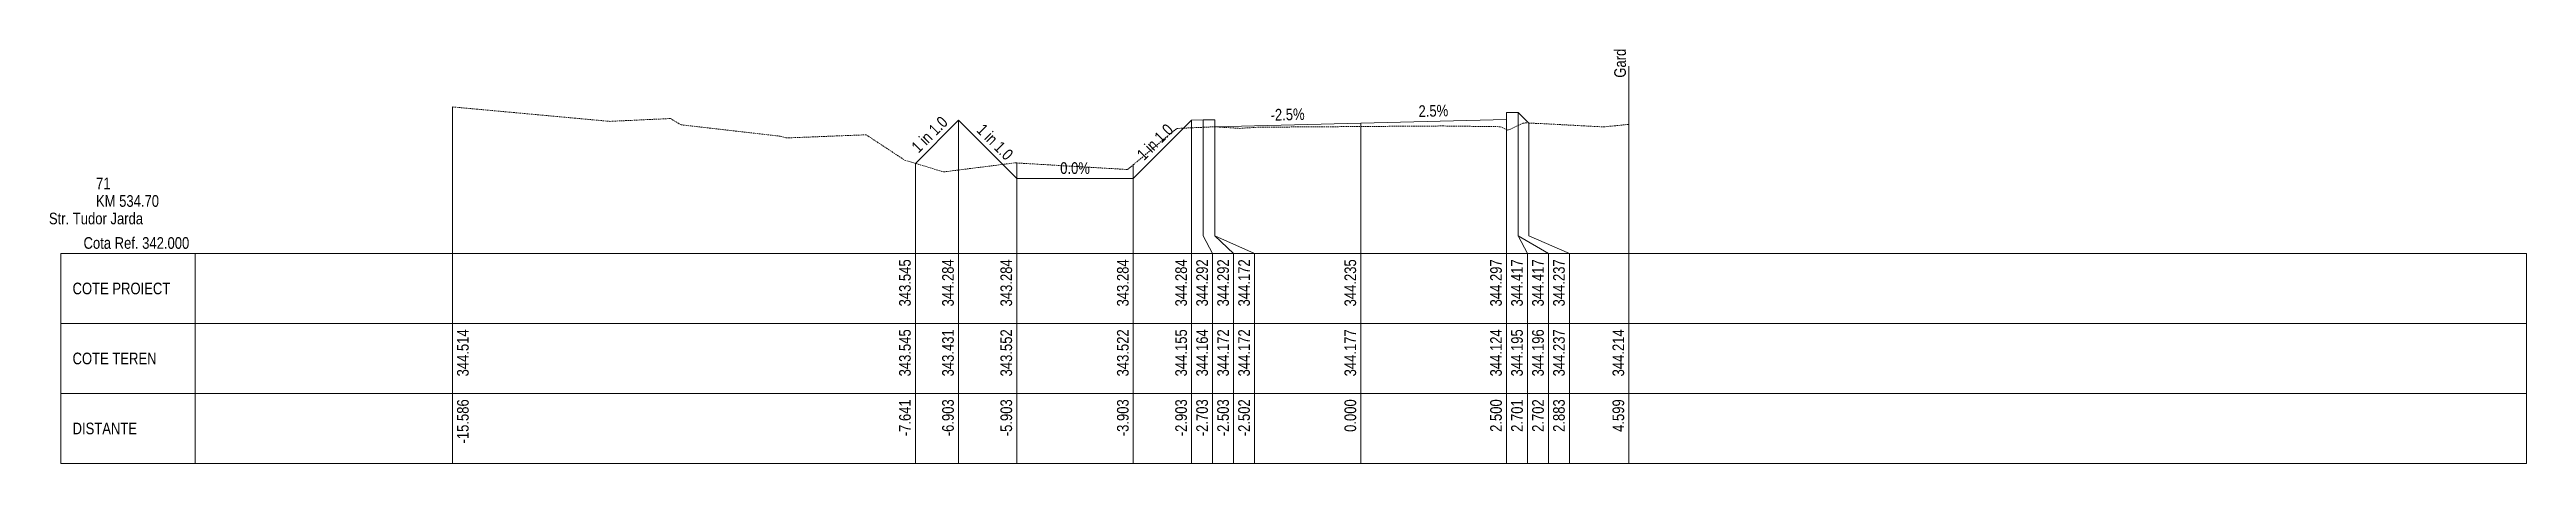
# Paper-space layout 'Str. Tudor Jarda-XS-1' of a CAD drawing. Extents: x 5 to 860, y 10 to 5944.
# Drawn here: x 435 to 860, y 778 to 849 of the extents above; entities that cross this region are included whole.
import ezdxf
from ezdxf.enums import TextEntityAlignment as Align

# ---------------------------------------------------------------- set-up
doc = ezdxf.new("R2010")
doc.units = 0
doc.linetypes.add('DASHED2', pattern=[0.375, 0.25, -0.125])
doc.layers.add('ARD-No Plot', color=1, linetype='Continuous', lineweight=0, plot=False)
for name, color, linetype, lineweight in [('DESIGN-TEXT', 7, 'Continuous', 0), ('EXISTING-TEXT', 7, 'Continuous', 0), ('LINES', 7, 'Continuous', 0), ('Text', 7, 'Continuous', 0), ('X-RL', 7, 'Continuous', 0), ('XPLOT-DESIGN', 5, 'Continuous', 0), ('XPLOT-EXISTING', 3, 'DASHED2', 0), ('XPLOT-GRADE', 7, 'Continuous', 0), ('XPLOT-KM', 7, 'Continuous', 0), ('XPLOT-TITLE', 7, 'Continuous', 0)]:
    doc.layers.add(name, color=color, linetype=linetype, lineweight=lineweight)
doc.styles.add('Arial', font='arial.ttf', dxfattribs={"width": 0.8})

psp = doc.layouts.new('Str. Tudor Jarda-XS-1')

# ---------------------------------------------------------------- texts
at = {"layer": 'ARD-No Plot', "style": 'Arial', "width": 0.8}
psp.add_text('Str. Tudor Jarda', height=2, dxfattribs=at).set_placement((443, 819), align=Align.CENTER)
at = {"layer": 'DESIGN-TEXT', "style": 'Arial', "width": 0.8}
for s, p in [('343.545', (582.786, 813)), ('344.284', (590.174, 813)), ('343.284', (600.174, 813)), ('343.284', (620.174, 813)), ('344.284', (630.174, 813)), ('344.292', (633.774, 813)), ('344.292', (637.374, 813)), ('344.172', (640.974, 813)), ('344.235', (659.2, 813)), ('344.297', (684.2, 813)), ('344.417', (687.8, 813)), ('344.417', (691.4, 813)), ('344.237', (695, 813))]:
    psp.add_text(s, height=2, rotation=90, dxfattribs=at).set_placement(p, align=Align.RIGHT)
at = {"layer": 'EXISTING-TEXT', "style": 'Arial', "width": 0.8}
for s, p in [('344.514', (506.942, 801)), ('343.545', (582.786, 801)), ('343.431', (590.174, 801)), ('343.552', (600.174, 801)), ('343.522', (620.174, 801)), ('344.155', (630.174, 801)), ('344.164', (633.774, 801)), ('344.172', (637.374, 801)), ('344.172', (640.974, 801)), ('344.177', (659.2, 801)), ('344.177', (659.2, 801)), ('344.124', (684.2, 801)), ('344.195', (687.8, 801)), ('344.196', (691.4, 801)), ('344.237', (695, 801)), ('344.214', (705.19, 801))]:
    psp.add_text(s, height=2, rotation=90, dxfattribs=at).set_placement(p, align=Align.RIGHT)
at = {"layer": 'Text', "style": 'Arial', "width": 0.8}
psp.add_text('Gard', height=2, rotation=90, dxfattribs=at).set_placement((705.49, 844.139))
for s, p in [('-15.586', (506.942, 789)), ('-15.586', (506.942, 789)), ('-7.641', (582.786, 789)), ('-7.641', (582.786, 789)), ('-7.641', (582.786, 789)), ('-6.903', (590.174, 789)), ('-6.903', (590.174, 789)), ('-6.903', (590.174, 789)), ('-5.903', (600.174, 789)), ('-5.903', (600.174, 789)), ('-5.903', (600.174, 789)), ('-3.903', (620.174, 789)), ('-3.903', (620.174, 789)), ('-3.903', (620.174, 789)), ('-2.903', (630.174, 789)), ('-2.903', (630.174, 789)), ('-2.903', (630.174, 789)), ('-2.703', (633.774, 789)), ('-2.703', (633.774, 789)), ('-2.703', (633.774, 789)), ('-2.503', (637.374, 789)), ('-2.503', (637.374, 789)), ('-2.503', (637.374, 789)), ('-2.502', (640.974, 789)), ('-2.502', (640.974, 789)), ('-2.502', (640.974, 789)), ('0.000', (659.2, 789)), ('0.000', (659.2, 789)), ('0.000', (659.2, 789)), ('2.500', (684.2, 789)), ('2.500', (684.2, 789)), ('2.500', (684.2, 789)), ('2.701', (687.8, 789)), ('2.701', (687.8, 789)), ('2.701', (687.8, 789)), ('2.702', (691.4, 789)), ('2.702', (691.4, 789)), ('2.702', (691.4, 789)), ('2.883', (695, 789)), ('2.883', (695, 789)), ('2.883', (695, 789)), ('4.599', (705.19, 789)), ('4.599', (705.19, 789))]:
    psp.add_text(s, height=2, rotation=90, dxfattribs=at).set_placement(p, align=Align.RIGHT)
at = {"layer": 'X-RL', "style": 'Arial', "width": 0.8}
psp.add_text('Cota Ref. 342.000', height=2, dxfattribs=at).set_placement((459, 814.8), align=Align.RIGHT)
at = {"layer": 'XPLOT-GRADE', "style": 'Arial', "width": 0.8}
for s, rotation, p in [('1 in 1.0', 45, (586.714, 833.713)), ('-2.5%', 1.4321, (647.468, 836.833)), ('2.5%', 1.4321, (672.48, 837.459)), ('1 in 1.0', 315, (596.539, 832.407)), ('1 in 1.0', 45, (625.408, 832.407)), ('0.0%', 0, (610.974, 827.641))]:
    psp.add_text(s, height=2, rotation=rotation, dxfattribs=at).set_placement(p, align=Align.CENTER)
at = {"layer": 'XPLOT-KM', "style": 'Arial', "width": 0.8}
for s, p in [('71', (443, 825)), ('KM 534.70', (443, 822))]:
    psp.add_text(s, height=2, dxfattribs=at).set_placement(p)
at = {"layer": 'XPLOT-TITLE', "style": 'Arial', "width": 0.8}
for s, p in [('COTE PROIECT', (438.982, 807)), ('COTE TEREN', (438.982, 795)), ('DISTANTE', (438.982, 783))]:
    psp.add_text(s, height=2, dxfattribs=at).set_placement(p)

# ---------------------------------------------------------------- linework, layer by layer
at = {"layer": 'LINES'}
for p, q in [((705.99, 846.139), (705.99, 826.139)), ((504.142, 817), (504.142, 839.136)), ((504.142, 817), (504.142, 839.136)), ((687.01, 817), (687.01, 838.171)), ((687.01, 817), (687.01, 838.171)), ((687.01, 817), (687.01, 838.171)), ((687.02, 817), (687.02, 838.172)), ((687.02, 817), (687.02, 838.172)), ((687.02, 817), (687.02, 838.172)), ((590.974, 817), (590.974, 836.841)), ((590.974, 817), (590.974, 836.841)), ((590.974, 817), (590.974, 836.841)), ((630.974, 817), (630.974, 836.841)), ((630.974, 817), (630.974, 836.841)), ((630.974, 817), (630.974, 836.841)), ((632.967, 817), (632.967, 836.921)), ((632.967, 817), (632.967, 836.921)), ((632.967, 817), (632.967, 836.921)), ((634.967, 817), (634.967, 836.921)), ((634.967, 817), (634.967, 836.921)), ((634.967, 817), (634.967, 836.921)), ((634.977, 817), (634.977, 835.724)), ((634.977, 817), (634.977, 835.724)), ((634.977, 817), (634.977, 835.724)), ((660, 817), (660, 836.346)), ((660, 817), (660, 836.346)), ((660, 817), (660, 836.346)), ((685, 817), (685, 836.971)), ((685, 817), (685, 836.971)), ((685, 817), (685, 836.971)), ((688.825, 817), (688.825, 836.366)), ((688.825, 817), (688.825, 836.366)), ((688.825, 817), (688.825, 836.366)), ((705.99, 817), (705.99, 836.139)), ((705.99, 817), (705.99, 836.139)), ((583.586, 817), (583.586, 829.453)), ((583.586, 817), (583.586, 829.453)), ((583.586, 817), (583.586, 829.453)), ((600.974, 817), (600.974, 829.521)), ((600.974, 817), (600.974, 829.521)), ((600.974, 817), (600.974, 829.521)), ((620.974, 817), (620.974, 829.218)), ((620.974, 817), (620.974, 829.218)), ((620.974, 817), (620.974, 829.218)), ((504.142, 814), (504.142, 817)), ((504.142, 814), (504.142, 817)), ((583.586, 814), (583.586, 817)), ((583.586, 814), (583.586, 817)), ((583.586, 814), (583.586, 817)), ((590.974, 814), (590.974, 817)), ((590.974, 814), (590.974, 817)), ((590.974, 814), (590.974, 817)), ((600.974, 814), (600.974, 817)), ((600.974, 814), (600.974, 817)), ((600.974, 814), (600.974, 817)), ((620.974, 814), (620.974, 817)), ((620.974, 814), (620.974, 817)), ((620.974, 814), (620.974, 817)), ((630.974, 814), (630.974, 817)), ((630.974, 814), (630.974, 817)), ((630.974, 814), (630.974, 817)), ((634.574, 814), (632.967, 817)), ((634.574, 814), (632.967, 817)), ((634.574, 814), (632.967, 817)), ((638.174, 814), (634.967, 817)), ((638.174, 814), (634.967, 817)), ((638.174, 814), (634.967, 817)), ((641.774, 814), (634.977, 817)), ((641.774, 814), (634.977, 817)), ((641.774, 814), (634.977, 817)), ((660, 814), (660, 817)), ((660, 814), (660, 817)), ((660, 814), (660, 817)), ((685, 814), (685, 817)), ((685, 814), (685, 817)), ((685, 814), (685, 817)), ((688.6, 814), (687.01, 817)), ((688.6, 814), (687.01, 817)), ((688.6, 814), (687.01, 817)), ((692.2, 814), (687.02, 817)), ((692.2, 814), (687.02, 817)), ((692.2, 814), (687.02, 817)), ((695.8, 814), (688.825, 817)), ((695.8, 814), (688.825, 817)), ((695.8, 814), (688.825, 817)), ((705.99, 814), (705.99, 817)), ((705.99, 814), (705.99, 817)), ((436.982, 802), (436.982, 814)), ((436.982, 814), (460, 814)), ((460, 778), (460, 814)), ((460, 814), (860, 814)), ((504.142, 778), (504.142, 814)), ((504.142, 778), (504.142, 814)), ((583.586, 778), (583.586, 814)), ((583.586, 778), (583.586, 814)), ((583.586, 778), (583.586, 814)), ((590.974, 778), (590.974, 814)), ((590.974, 778), (590.974, 814)), ((590.974, 778), (590.974, 814)), ((600.974, 778), (600.974, 814)), ((600.974, 778), (600.974, 814)), ((600.974, 778), (600.974, 814)), ((620.974, 778), (620.974, 814)), ((620.974, 778), (620.974, 814)), ((620.974, 778), (620.974, 814)), ((630.974, 778), (630.974, 814)), ((630.974, 778), (630.974, 814)), ((630.974, 778), (630.974, 814)), ((634.574, 778), (634.574, 814)), ((634.574, 778), (634.574, 814)), ((634.574, 778), (634.574, 814)), ((638.174, 778), (638.174, 814)), ((638.174, 778), (638.174, 814)), ((638.174, 778), (638.174, 814)), ((641.774, 778), (641.774, 814)), ((641.774, 778), (641.774, 814)), ((641.774, 778), (641.774, 814)), ((660, 778), (660, 814)), ((660, 778), (660, 814)), ((660, 778), (660, 814)), ((685, 778), (685, 814)), ((685, 778), (685, 814)), ((685, 778), (685, 814)), ((688.6, 778), (688.6, 814)), ((688.6, 778), (688.6, 814)), ((688.6, 778), (688.6, 814)), ((692.2, 778), (692.2, 814)), ((692.2, 778), (692.2, 814)), ((692.2, 778), (692.2, 814)), ((695.8, 778), (695.8, 814)), ((695.8, 778), (695.8, 814)), ((695.8, 778), (695.8, 814)), ((705.99, 778), (705.99, 814)), ((705.99, 778), (705.99, 814)), ((860, 778), (860, 814)), ((436.982, 790), (436.982, 802)), ((436.982, 802), (460, 802)), ((460, 802), (436.982, 802)), ((460, 802), (860, 802)), ((436.982, 778), (436.982, 790)), ((436.982, 790), (460, 790)), ((460, 790), (436.982, 790)), ((460, 790), (860, 790)), ((460, 778), (436.982, 778)), ((460, 778), (860, 778))]:
    psp.add_line(p, q, dxfattribs=at)
at = {"layer": 'XPLOT-DESIGN'}
for p, q in [((685, 836.971), (685.01, 838.171)), ((685.01, 838.171), (687.01, 838.171)), ((687.01, 838.171), (687.02, 838.172)), ((687.02, 838.172), (688.825, 836.366)), ((583.586, 829.453), (590.974, 836.841)), ((590.974, 836.841), (600.974, 826.841)), ((620.974, 826.841), (630.974, 836.841)), ((630.974, 836.841), (632.967, 836.921)), ((632.967, 836.921), (634.967, 836.921)), ((634.967, 836.921), (634.977, 835.721)), ((634.977, 835.721), (660, 836.346)), ((660, 836.346), (685, 836.971)), ((600.974, 826.841), (620.974, 826.841))]:
    psp.add_line(p, q, dxfattribs=at)
at = {"layer": 'XPLOT-EXISTING'}
for p, q in [((504.142, 839.136), (531.186, 836.651)), ((531.186, 836.651), (541.555, 837.141)), ((541.555, 837.141), (543.373, 836.069)), ((543.373, 836.069), (560.403, 834.102)), ((560.403, 834.102), (561.399, 833.808)), ((561.399, 833.808), (575.133, 834.353)), ((575.133, 834.353), (581.729, 830.016)), ((620.974, 829.218), (628.419, 835.432)), ((628.419, 835.432), (630.974, 835.547)), ((630.974, 835.547), (632.967, 835.637)), ((632.967, 835.637), (634.952, 835.726)), ((634.952, 835.726), (634.967, 835.725)), ((634.967, 835.725), (634.977, 835.724)), ((634.977, 835.724), (639.263, 835.452)), ((639.263, 835.452), (642.352, 835.649)), ((642.352, 835.649), (660, 835.769)), ((660, 835.769), (674.005, 835.864)), ((660, 835.769), (660, 835.769)), ((674.005, 835.864), (683.93, 835.74)), ((683.93, 835.74), (685, 835.24)), ((685, 835.24), (685.251, 835.123)), ((685.251, 835.123), (687.01, 835.952)), ((687.01, 835.952), (687.02, 835.956)), ((687.02, 835.956), (687.815, 836.33)), ((687.815, 836.33), (688.27, 836.393)), ((688.27, 836.393), (688.825, 836.366)), ((688.825, 836.366), (691.804, 836.225)), ((691.804, 836.225), (701.624, 835.705)), ((701.624, 835.705), (705.99, 836.139)), ((581.729, 830.016), (583.586, 829.453)), ((583.586, 829.453), (588.417, 827.988)), ((590.974, 828.311), (600.698, 829.538)), ((600.698, 829.538), (600.974, 829.521)), ((600.974, 829.521), (619.989, 828.395)), ((619.989, 828.395), (620.974, 829.218)), ((588.417, 827.988), (590.974, 828.311))]:
    psp.add_line(p, q, dxfattribs=at)

psp.set_redraw_order([(e.dxf.handle, doc.entitydb.next_handle()) for e in psp.query("TEXT MTEXT ATTDEF DIMENSION ARC_DIMENSION")])  # texts and dimensions are drawn at this point

doc.saveas('drawing.dxf')
